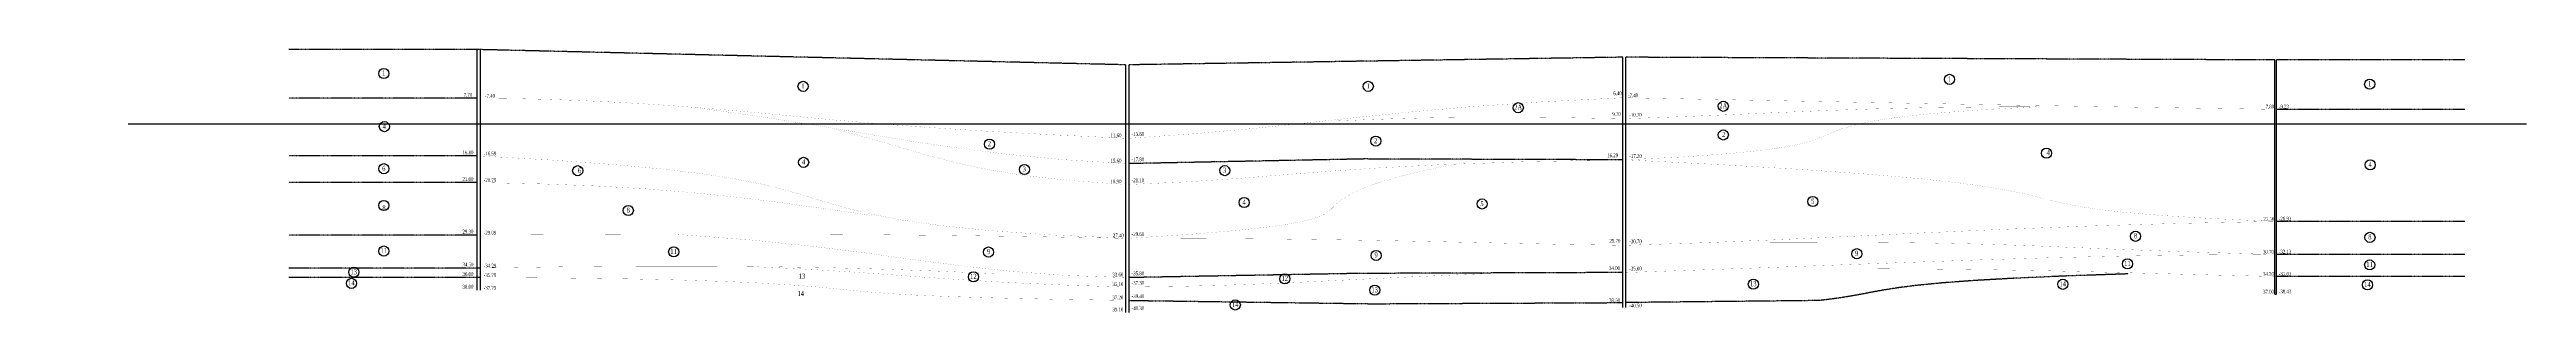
# Model space of a CAD drawing. Extents: x -57534 to 10615, y -13723 to 96319.
# Drawn here: x -43587 to -4448, y 15865 to 20016 of the extents above; entities that cross this region are included whole.
import ezdxf
from ezdxf.enums import TextEntityAlignment as Align

# ---------------------------------------------------------------- set-up
doc = ezdxf.new("R2010")
doc.units = 0
doc.header["$LTSCALE"] = 5
doc.header["$MEASUREMENT"] = 0
doc.linetypes.add('HIDDEN2', pattern=[0.1875, 0.125, -0.0625])
doc.layers.get('0').update_dxf_attribs({"linetype": 'CONTINUOUS'})
for name, color, linetype in [('1', 1, 'CONTINUOUS'), ('2', 7, 'CONTINUOUS'), ('3', 3, 'CONTINUOUS'), ('BORDER', 2, 'CONTINUOUS'), ('DIMENSION', 4, 'CONTINUOUS')]:
    doc.layers.add(name, color=color, linetype=linetype)
doc.styles.add('DIM', font='romans.shx', dxfattribs={"width": 0.65})
doc.styles.add('THUONG', font='vntimeh.shx', dxfattribs={"width": 0.65})

msp = doc.modelspace()

# ---------------------------------------------------------------- linework, layer by layer
at = {"ltscale": 5}
for p, q in [((-36828.8, 16215.5), (-36828.8, 20015.5)), ((-36778.8, 16215.5), (-36778.8, 20015.5)), ((-26578.8, 15864.5), (-26578.8, 19774.5)), ((-26528.8, 15864.5), (-26528.8, 19774.5)), ((-18728.8, 15944.5), (-18728.8, 19894.5)), ((-18678.8, 15944.5), (-18678.8, 19894.5)), ((-8423.8, 16151.5), (-8423.8, 19851.5)), ((-8398.8, 16151.5), (-8398.8, 19851.5)), ((-8423.8, 16151.5), (-8398.8, 16151.5))]:
    msp.add_line(p, q, dxfattribs=at)
at = {"layer": '1', "linetype": 'HIDDEN2', "ltscale": 2.5}
for p, q in [((-36803.8, 20015.5), (-39803.8, 20015.5)), ((-26578.8, 19774.5), (-36803.8, 20015.5)), ((-18728.8, 19894.5), (-26528.8, 19774.5)), ((-8423.8, 19851.5), (-18678.8, 19894.4)), ((-5423.8, 19851.5), (-8398.8, 19851.5)), ((-36828.8, 19245.5), (-39803.8, 19245.5)), ((-5423.8, 19071.5), (-8398.8, 19071.5)), ((-36828.8, 18335.5), (-39803.8, 18335.5)), ((-22812.3, 18287.6), (-26528.8, 18214.5)), ((-18728.8, 18274.5), (-22812.3, 18287.6)), ((-36828.8, 17915.5), (-39803.8, 17915.5)), ((-5423.8, 17301.5), (-8398.8, 17301.5)), ((-36828.8, 17085.5), (-39803.8, 17085.5)), ((-36778.8, 16565.5), (-39803.8, 16565.5)), ((-22915.4, 16479.8), (-26528.8, 16414.5)), ((-18728.8, 16494.5), (-22915.4, 16479.8)), ((-11739.3, 16439), (-12545.8, 16403.5)), ((-10741.7, 16472.9), (-11739.3, 16439)), ((-5423.8, 16781.5), (-8398.8, 16781.5)), ((-36778.8, 16415.5), (-39803.8, 16415.5)), ((-26528.8, 16054.5), (-22667.2, 16001.7)), ((-15622.9, 16052.1), (-18678.8, 16020.3)), ((-15375.3, 16082.5), (-15622.9, 16052.1)), ((-15167.1, 16114.2), (-15375.3, 16082.5)), ((-14981, 16147.4), (-15167.1, 16114.2)), ((-14799.6, 16182), (-14981, 16147.4)), ((-14604.2, 16217.8), (-14799.6, 16182)), ((-14370.8, 16254.7), (-14604.2, 16217.8)), ((-14073.7, 16292.1), (-14370.8, 16254.7)), ((-13687.5, 16329.7), (-14073.7, 16292.1)), ((-13186.7, 16367), (-13687.5, 16329.7)), ((-12545.8, 16403.5), (-13186.7, 16367)), ((-5423.8, 16431.5), (-8398.8, 16431.5)), ((-22667.2, 16001.7), (-18728.8, 16019.8))]:
    msp.add_line(p, q, dxfattribs=at)
at = {"layer": '1', "linetype": 'HIDDEN2', "ltscale": 2.5, "const_width": 1}
for points in [[(-36778.8, 19245.5), (-36276.4, 19241.7), (-35764.8, 19230.5), (-35247.2, 19212.7), (-34726.9, 19188.7), (-34206.8, 19159.3), (-33690.2, 19124.8), (-33180.2, 19086), (-32679.8, 19043.5), (-32186.9, 18997.7), (-31676.8, 18949.1), (-31119.6, 18897.9), (-30485.4, 18844.4), (-29744.2, 18789.1), (-28866, 18732.1), (-27820.9, 18673.8), (-26578.8, 18614.5)], [(-18728.8, 19254.5), (-20050.3, 19187.8), (-21158, 19111.1), (-22109.2, 19027.5), (-22961.5, 18940.1), (-23772.2, 18851.9), (-24598.8, 18766.2), (-25498.5, 18686), (-26528.8, 18614.5)], [(-8423.8, 19071.5), (-10021.1, 19096.2), (-11481.9, 19120.2), (-12829.4, 19143.7), (-14086.8, 19166.6), (-15277.3, 19189.1), (-16424.1, 19211.2), (-17550.2, 19233), (-18678.8, 19254.5)], [(-33366.1, 19098.4), (-32431.1, 18967.7), (-31583.7, 18834.8), (-30792.5, 18703.7), (-30026.1, 18578.4), (-29252.9, 18462.9), (-28441.6, 18361.1), (-27560.7, 18277), (-26578.8, 18214.5)], [(-18728.8, 18924.5), (-19563.9, 18938.5), (-20281.1, 18945.7), (-20901.8, 18947), (-21447.3, 18942.8), (-21938.8, 18934), (-22397.8, 18921.1), (-22845.5, 18904.9), (-23303.2, 18886)], [(-11667.2, 19113), (-12879.2, 19110.5), (-13891.2, 19098.4), (-14755.1, 19078.5), (-15523.1, 19052.6), (-16247.3, 19022.4), (-16980, 18989.9), (-17773.1, 18956.6), (-18678.8, 18924.5)], [(-12189.8, 19111.9), (-12993.6, 19068), (-13643.8, 19021.4), (-14160, 18972.5), (-14562.1, 18921.5), (-14869.7, 18868.7), (-15102.7, 18814.5), (-15280.8, 18759), (-15423.7, 18702.6), (-15553.2, 18645.6), (-15698.8, 18588.5), (-15892.2, 18531.9), (-16164.8, 18476.2), (-16548.2, 18422.1), (-17074, 18370.1), (-17773.7, 18320.7), (-18678.8, 18274.5)], [(-31186.9, 18761), (-30629, 18612.6), (-30147.8, 18473), (-29702.3, 18343.4), (-29251.6, 18225), (-28754.8, 18118.7), (-28171, 18025.8), (-27459.3, 17947.4), (-26578.8, 17884.5)], [(-36778.8, 18335.5), (-35622.2, 18268.7), (-34670, 18199.6), (-33893.9, 18127.9), (-33266, 18053.1), (-32758, 17974.8), (-32341.7, 17892.5), (-31989.2, 17805.9), (-31672.2, 17714.6), (-31361.8, 17618.5), (-31025.2, 17520.1), (-30628.9, 17422.1), (-30139.5, 17327.1), (-29523.3, 17238.2), (-28746.8, 17157.9), (-27776.5, 17089.1), (-26578.8, 17034.5)], [(-18728.8, 18274.5), (-20308.3, 18243), (-21565.8, 18199.4), (-22575.8, 18147.4), (-23413.1, 18090.5), (-24152.4, 18032.2), (-24868.4, 17976.1), (-25635.6, 17925.7), (-26528.8, 17884.5)], [(-21193.4, 18243), (-21726.1, 18135.7), (-22155.9, 18035), (-22495.4, 17940.5), (-22757.5, 17851.7), (-22954.8, 17768.1), (-23100.1, 17689.4), (-23205.9, 17615), (-23285, 17544.4), (-23354.1, 17477.2), (-23445.9, 17412.6), (-23597.1, 17349.8), (-23844.5, 17288), (-24224.6, 17226.3), (-24774.2, 17164.1), (-25530.1, 17100.4), (-26528.8, 17034.5)], [(-18678.8, 18274.5), (-17117.9, 18195), (-15846.6, 18119.1), (-14829.4, 18046.4), (-14030.9, 17976.7), (-13415.8, 17909.6), (-12948.6, 17845.1), (-12594, 17782.6), (-12316.6, 17722.1), (-12080.6, 17663.2), (-11848.5, 17606), (-11582.7, 17550.5), (-11245.2, 17496.8), (-10798.4, 17445), (-10204.4, 17395.1), (-9425.5, 17347.3), (-8423.8, 17301.5)], [(-36778.8, 17915.5), (-35804.8, 17894), (-34945, 17861.1), (-34170.5, 17816.3), (-33452.7, 17758.9), (-32762.6, 17688.3), (-32071.5, 17604), (-31350.7, 17505.2), (-30571.3, 17391.3)], [(-8423.8, 17301.5), (-9998, 17269.3), (-11411.1, 17226.9), (-12701.8, 17177.4), (-13908.9, 17123.7), (-15071.4, 17068.6), (-16228, 17015.1), (-17417.5, 16966.1), (-18678.8, 16924.5)], [(-26578.8, 17034.5), (-28042.3, 17061.7), (-29383.8, 17080.7), (-30637.3, 17092.6), (-31837, 17098.6), (-33016.9, 17099.7), (-34211.1, 17097.1), (-35453.7, 17092), (-36778.8, 17085.5)], [(-33672.8, 17097.1), (-32536.2, 17011.9), (-31566.2, 16912.5), (-30715.1, 16806.1), (-29935.5, 16699.5), (-29179.7, 16600), (-28400, 16514.6), (-27549, 16450.4), (-26578.8, 16414.5)], [(-26528.8, 17034.5), (-25193.8, 17031.2), (-24046.1, 17022.1), (-23043.5, 17008.7), (-22143.9, 16992.3), (-21304.8, 16974.3), (-20484.1, 16956.1), (-19639.6, 16939), (-18728.8, 16924.5)], [(-16399.1, 16973.8), (-15372.8, 16973.5), (-14509.4, 16968.2), (-13782.3, 16958.7), (-13164.7, 16945.8), (-12630.2, 16930.4), (-12151.9, 16913), (-11703.3, 16894.6), (-11257.7, 16875.9), (-10795.9, 16857.6), (-10328.6, 16840.2), (-9874, 16824.2), (-9450, 16810.1), (-9074.9, 16798.3), (-8766.7, 16789.3), (-8543.7, 16783.5), (-8423.8, 16781.5)], [(-36778.8, 16565.5), (-35424.8, 16585.8), (-34210.5, 16595.5), (-33114.7, 16595.3), (-32116, 16586.2), (-31193.1, 16569.1), (-30324.9, 16544.9), (-29490, 16514.5), (-28667.1, 16478.8)], [(-32570.8, 16592.9), (-31753, 16554.7), (-31049.4, 16512.8), (-30412.9, 16468.6), (-29796.1, 16423.7), (-29151.6, 16379.4), (-28432.1, 16337.1), (-27590.3, 16298.4), (-26578.8, 16264.5)], [(-20520.4, 16492.1), (-21535.7, 16450.2), (-22391.6, 16411.1), (-23130.2, 16375.2), (-23793.3, 16343.3), (-24422.8, 16315.6), (-25060.7, 16293), (-25748.7, 16275.7), (-26528.8, 16264.5)], [(-8423.8, 16781.5), (-9721.5, 16771.6), (-10891.9, 16753.4), (-11996.4, 16727.4), (-13096.4, 16694), (-14253.3, 16653.6), (-15528.5, 16606.6), (-16983.2, 16553.4), (-18678.8, 16494.5)], [(-16090.4, 16553.8), (-14857.4, 16554.3), (-13805, 16548.8), (-12882, 16538), (-12037.4, 16522.7), (-11220.3, 16503.6), (-10379.7, 16481.6), (-9464.5, 16457.3), (-8423.8, 16431.5)], [(-36778.8, 16415.5), (-35509.5, 16408.2), (-34453.9, 16394.6), (-33586.6, 16375.7), (-32882.2, 16352.7), (-32315.2, 16326.7), (-31860.2, 16298.6), (-31491.7, 16269.7), (-31184.3, 16241), (-30910.1, 16213.3), (-30630.9, 16186.9), (-30306.2, 16161.8), (-29895.4, 16137.9), (-29357.9, 16115.2), (-28653, 16093.8), (-27740.2, 16073.5), (-26578.8, 16054.5)]]:
    msp.add_lwpolyline(points, dxfattribs=at)
at = {"layer": '3', "ltscale": 5}
msp.add_line((-42345.9, 18844.5), (-4447.6, 18844.5), dxfattribs=at)
at = {"layer": 'BORDER'}
for centre in [(-38304.9, 19638.8), (-13564.9, 19545.2), (-31679.9, 19434.9), (-22748.2, 19434.9), (-17138.5, 19119.9), (-6924.9, 19469.8), (-38295.8, 18798.8), (-20378.3, 19098), (-28733.8, 18522.3), (-22629.9, 18570.5), (-17138.5, 18666.9), (-12030.7, 18380.3), (-38304, 18133.8), (-35241.2, 18102.3), (-31670.8, 18234.6), (-28182.1, 18120.9), (-25016.7, 18103.6), (-6915.8, 18194.8), (-38304, 17553.9), (-24709.6, 17599.7), (-20950.4, 17577.2), (-15723.1, 17615.3), (-34441.5, 17474.1), (-38304.9, 16833.8), (-33724, 16820.6), (-28748.8, 16818.1), (-22623, 16765), (-15029.5, 16791.5), (-10625.1, 17067), (-6920.6, 17049.8), (-38779, 16498.8), (-28987.3, 16426.9), (-24066.5, 16395.5), (-10752.3, 16631.2), (-6924.9, 16614.8), (-38815.5, 16323.8), (-24850.3, 15982.2), (-22646.3, 16215.6), (-16664, 16312), (-11773.9, 16308.9), (-6959.5, 16299.8)]:
    msp.add_circle(centre, 80, dxfattribs=at)

# ---------------------------------------------------------------- texts
at = {"layer": '2', "color": 0, "style": 'THUONG', "width": 0.7}
for s, p in [('1', (-38306, 19605.5)), ('1', (-13566, 19511.9)), ('1', (-31681, 19401.7)), ('1', (-22749.2, 19401.7)), ('1', (-6926, 19436.5)), ('4', (-38296.9, 18765.5)), ('2a', (-20379.4, 19064.7)), ('2a', (-17139.6, 19086.7)), ('2', (-28734.9, 18489.1)), ('2', (-22631, 18537.3)), ('2', (-17132.2, 18633.7)), ('4', (-12003.8, 18347)), ('6', (-38305.1, 18100.5)), ('6', (-35214.3, 18069.1)), ('4', (-31671.9, 18201.3)), ('3', (-28183.2, 18087.6)), ('3', (-25017.7, 18070.4)), ('4', (-6916.9, 18161.5)), ('4', (-24710.7, 17566.4)), ('5', (-20951.5, 17543.9)), ('5', (-15724.2, 17582)), ('8', (-38301.7, 17475.5)), ('8', (-34442.6, 17440.9)), ('11', (-38306, 16800.5)), ('11', (-33725.1, 16787.3)), ('9', (-28749.9, 16784.8)), ('9', (-15030.6, 16758.3)), ('8', (-10626.2, 17033.8)), ('8', (-6921.7, 17016.5)), ('13', (-38780.1, 16465.5)), ('13', (-31697.4, 16399.2)), ('12', (-28988.4, 16393.6)), ('12', (-24067.5, 16362.3)), ('9', (-22624.1, 16731.7)), ('11', (-10753.4, 16597.9)), ('11', (-6926, 16581.5)), ('14', (-38816.6, 16290.5)), ('14', (-31715.6, 16122.8)), ('13', (-22647.4, 16182.3)), ('13', (-16665.1, 16278.7)), ('14', (-11775, 16275.7)), ('14', (-6960.6, 16266.5)), ('14', (-24851.4, 15949))]:
    msp.add_text(s, height=80, dxfattribs=at).set_placement(p, align=Align.CENTER)
at = {"layer": '3', "style": 'THUONG', "width": 0.7}
for s, p in [('7.70', (-36975.1, 19270.7)), ('-7.49', (-36626.8, 19252.9)), ('16.80', (-36975.1, 18360.7)), ('-16.59', (-36626.8, 18342.9)), ('21.00', (-36975.1, 17940.7)), ('-20.79', (-36626.8, 17922.9)), ('29.30', (-36975.1, 17110.7)), ('-29.09', (-36626.8, 17092.9)), ('34.50', (-36975.1, 16590.7)), ('36.00', (-36975.1, 16440.7)), ('-34.29', (-36626.8, 16572.9)), ('-35.79', (-36626.8, 16422.9)), ('38.00', (-36975.1, 16240.7)), ('-37.79', (-36626.8, 16222.9))]:
    msp.add_text(s, height=60, dxfattribs=at).set_placement(p, align=Align.CENTER)
for s, p in [('6.40', (-18877.2, 19295.5)), ('9.70', (-18892.6, 18965.5)), ('7.80', (-8569.3, 19084.1)), ('-9.23', (-8361.8, 19084.3)), ('11.60', (-26821.5, 18631.6)), ('15.60', (-26821.5, 18231.6)), ('16.20', (-18973.9, 18315.5)), ('18.90', (-26821.5, 17901.6)), ('25.50', (-8604.6, 17312.6)), ('-26.93', (-8361.8, 17314.3)), ('27.40', (-26785.6, 17051.6)), ('29.70', (-18938, 16965.5)), ('30.70', (-8610.9, 16792.6)), ('-32.13', (-8361.8, 16794.3)), ('33.60', (-26791.9, 16431.6)), ('34.00', (-18944.2, 16535.5)), ('34.20', (-8610.9, 16442.6)), ('-35.63', (-8361.8, 16444.3)), ('35.10', (-26791.9, 16281.6)), ('37.20', (-26791.9, 16071.6)), ('39.50', (-18944.2, 16027.4)), ('37.00', (-8610.9, 16162.6)), ('-38.43', (-8361.8, 16164.3)), ('39.10', (-26791.9, 15881.6))]:
    msp.add_text(s, height=60, dxfattribs=at).set_placement(p)
for s, p in [('-7.40', (-18484.3, 19263.7)), ('-10.70', (-18426.6, 18954.1)), ('-13.80', (-26289.2, 18651.5)), ('-17.80', (-26289.2, 18251.5)), ('-17.20', (-18426.6, 18304.1)), ('-21.10', (-26289.2, 17921.5)), ('-29.60', (-26289.2, 17071.5)), ('-30.70', (-18426.6, 16956.9)), ('-35.80', (-26289.2, 16451.5)), ('-35.00', (-18426.6, 16526.9)), ('-37.30', (-26289.2, 16301.5)), ('-39.40', (-26289.2, 16091.5)), ('-41.30', (-26289.2, 15901.5)), ('-40.50', (-18426.6, 15944.5))]:
    msp.add_text(s, height=60, dxfattribs=at).set_placement(p, align=Align.RIGHT)
at = {"layer": 'DIMENSION', "color": 6, "insert": (-43586.7, 19346.5), "char_height": 80, "attachment_point": 1, "style": 'DIM'}
msp.add_mtext('\\A1;', dxfattribs=at)

doc.saveas('drawing.dxf')
